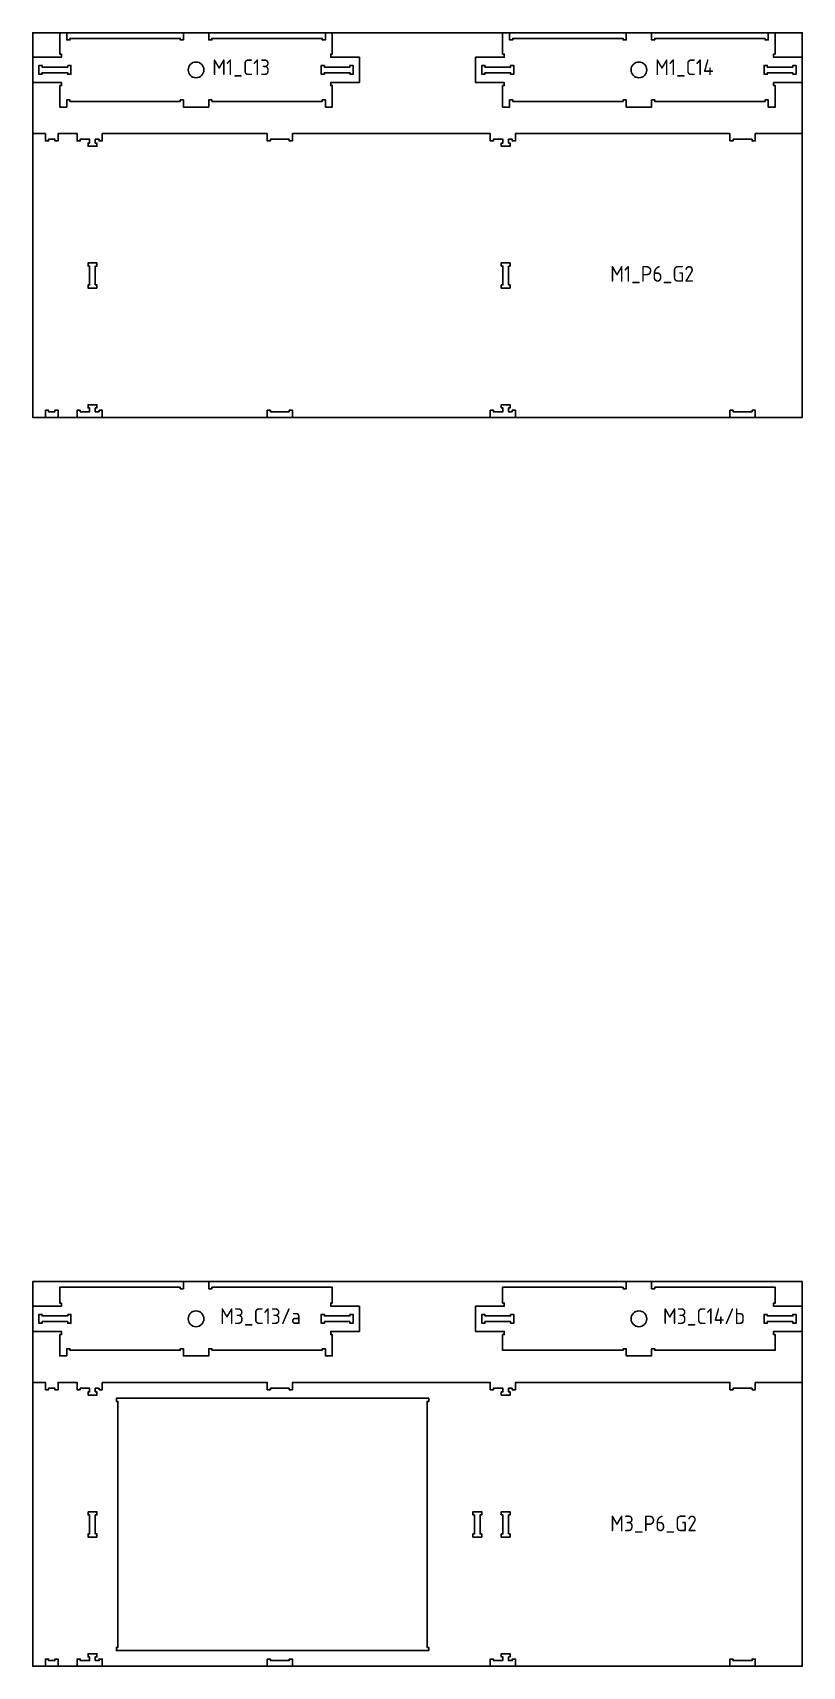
# Model space of a CAD drawing. Header units: millimetres. Extents: x -18174 to 50972, y 6312 to 16778.
# Drawn here: x -2268 to 172, y 6313 to 11493 of the extents above; entities that cross this region are included whole.
import ezdxf

# ---------------------------------------------------------------- set-up
doc = ezdxf.new("R2010")
doc.units = ezdxf.units.MM
doc.header["$MEASUREMENT"] = 0
for name, color, linetype in [('freeswerk_CODES', 50, 'Continuous'), ('freeswerk_ELEMENTEN', 7, 'Continuous'), ('freeswerk_PLATEN', 3, 'Continuous')]:
    doc.layers.add(name, color=color, linetype=linetype)

msp = doc.modelspace()

# ---------------------------------------------------------------- texts
at = {"layer": 'freeswerk_CODES', "char_height": 50, "attachment_point": 1}
for s, insert in [('{\\Fiso|c0;M1_C13}', (-1698.3, 11407.8)), ('{\\Fiso|c0;M1_C14}', (-294.3, 11407.8)), ('{\\Fiso|c0;M1_P6_G2}', (-436.9, 10752.7)), ('{\\Fiso|c0;M3_C13/a}', (-1673.5, 7447.8)), ('{\\Fiso|c0;M3_C14/b}', (-269.5, 7447.8)), ('{\\Fiso|c0;M3_P6_G2}', (-436.9, 6790.7))]:
    msp.add_mtext_dynamic_manual_height_columns(s, width=318.081, gutter_width=1456.3, heights=[0], dxfattribs=dict(at, insert=insert))

# ---------------------------------------------------------------- linework, layer by layer
for centre in [(-1749.7, 11374.5), (-345.7, 11374.5), (-1749.7, 7414.5), (-345.7, 7414.5)]:
    msp.add_circle(centre, 25)
at = {"layer": 'freeswerk_ELEMENTEN'}
for points in [[(-1789.7, 11279.5), (-1799.7, 11279.5), (-1799.7, 11274.5), (-2149.7, 11274.5), (-2149.7, 11279.5), (-2159.7, 11279.5), (-2159.7, 11256.5), (-2181.7, 11256.5), (-2181.7, 11324.5), (-2176.7, 11324.5), (-2176.7, 11334.5), (-2267.7, 11334.5), (-2267.7, 11414.5), (-2176.7, 11414.5), (-2176.7, 11424.5), (-2181.7, 11424.5), (-2181.7, 11492.5), (-2159.7, 11492.5), (-2159.7, 11469.5), (-2149.7, 11469.5), (-2149.7, 11474.5), (-1799.7, 11474.5), (-1799.7, 11469.5), (-1789.7, 11469.5), (-1789.7, 11492.5), (-1709.7, 11492.5), (-1709.7, 11469.5), (-1699.7, 11469.5), (-1699.7, 11474.5), (-1349.7, 11474.5), (-1349.7, 11469.5), (-1339.7, 11469.5), (-1339.7, 11492.5), (-1317.7, 11492.5), (-1317.7, 11424.5), (-1322.7, 11424.5), (-1322.7, 11414.5), (-1231.7, 11414.5), (-1231.7, 11334.5), (-1322.7, 11334.5), (-1322.7, 11324.5), (-1317.7, 11324.5), (-1317.7, 11256.5), (-1339.7, 11256.5), (-1339.7, 11279.5), (-1349.7, 11279.5), (-1349.7, 11274.5), (-1699.7, 11274.5), (-1699.7, 11279.5), (-1709.7, 11279.5), (-1709.7, 11256.5), (-1789.7, 11256.5)], [(86.3, 11424.5), (86.3, 11492.5), (64.3, 11492.5), (64.3, 11469.5), (54.3, 11469.5), (54.3, 11474.5), (-295.7, 11474.5), (-295.7, 11469.5), (-305.7, 11469.5), (-305.7, 11492.5), (-385.7, 11492.5), (-385.7, 11469.5), (-395.7, 11469.5), (-395.7, 11474.5), (-745.7, 11474.5), (-745.7, 11469.5), (-755.7, 11469.5), (-755.7, 11492.5), (-777.7, 11492.5), (-777.7, 11424.5), (-772.7, 11424.5), (-772.7, 11414.5), (-863.7, 11414.5), (-863.7, 11334.5), (-772.7, 11334.5), (-772.7, 11324.5), (-777.7, 11324.5), (-777.7, 11256.5), (-755.7, 11256.5), (-755.7, 11279.5), (-745.7, 11279.5), (-745.7, 11274.5), (-395.7, 11274.5), (-395.7, 11279.5), (-385.7, 11279.5), (-385.7, 11256.5), (-305.7, 11256.5), (-305.7, 11279.5), (-295.7, 11279.5), (-295.7, 11274.5), (54.3, 11274.5), (54.3, 11279.5), (64.3, 11279.5), (64.3, 11256.5), (86.3, 11256.5), (86.3, 11324.5), (81.3, 11324.5), (81.3, 11334.5), (172.3, 11334.5), (172.3, 11414.5), (81.3, 11414.5), (81.3, 11424.5)], [(-2156.7, 11388.5), (-2146.7, 11388.5), (-2146.7, 11360.5), (-2156.7, 11360.5), (-2156.7, 11365.5), (-2237.7, 11365.5), (-2237.7, 11360.5), (-2247.7, 11360.5), (-2247.7, 11388.5), (-2237.7, 11388.5), (-2237.7, 11383.5), (-2156.7, 11383.5)], [(-1261.7, 11360.5), (-1261.7, 11365.5), (-1342.7, 11365.5), (-1342.7, 11360.5), (-1352.7, 11360.5), (-1352.7, 11388.5), (-1342.7, 11388.5), (-1342.7, 11383.5), (-1261.7, 11383.5), (-1261.7, 11388.5), (-1251.7, 11388.5), (-1251.7, 11360.5)], [(-833.7, 11383.5), (-833.7, 11388.5), (-843.7, 11388.5), (-843.7, 11360.5), (-833.7, 11360.5), (-833.7, 11365.5), (-752.7, 11365.5), (-752.7, 11360.5), (-742.7, 11360.5), (-742.7, 11388.5), (-752.7, 11388.5), (-752.7, 11383.5)], [(142.3, 11365.5), (61.3, 11365.5), (61.3, 11360.5), (51.3, 11360.5), (51.3, 11388.5), (61.3, 11388.5), (61.3, 11383.5), (142.3, 11383.5), (142.3, 11388.5), (152.3, 11388.5), (152.3, 11360.5), (142.3, 11360.5)], [(-2057.1, 10290.5), (-2069.1, 10290.5), (-2069.1, 10302.5), (-2064.1, 10302.5), (-2064.1, 10312.5), (-2092.1, 10312.5), (-2092.1, 10302.5), (-2087.1, 10302.5), (-2087.1, 10290.5), (-2117.1, 10290.5), (-2117.1, 10295.5), (-2127.1, 10295.5), (-2127.1, 10272.5), (-2187.1, 10272.5), (-2187.1, 10295.5), (-2197.1, 10295.5), (-2197.1, 10290.5), (-2217.1, 10290.5), (-2217.1, 10295.5), (-2227.1, 10295.5), (-2227.1, 10272.5), (-2267.7, 10272.5), (-2267.7, 11172.5), (-2227.1, 11172.5), (-2227.1, 11149.5), (-2217.1, 11149.5), (-2217.1, 11154.5), (-2197.1, 11154.5), (-2197.1, 11149.5), (-2187.1, 11149.5), (-2187.1, 11172.5), (-2127.1, 11172.5), (-2127.1, 11149.5), (-2117.1, 11149.5), (-2117.1, 11154.5), (-2087.1, 11154.5), (-2087.1, 11142.5), (-2092.1, 11142.5), (-2092.1, 11132.5), (-2064.1, 11132.5), (-2064.1, 11142.5), (-2069.1, 11142.5), (-2069.1, 11154.5), (-2057.1, 11154.5), (-2057.1, 11149.5), (-2047.1, 11149.5), (-2047.1, 11172.5), (-1524.1, 11172.5), (-1524.1, 11149.5), (-1514.1, 11149.5), (-1514.1, 11154.5), (-1454.1, 11154.5), (-1454.1, 11149.5), (-1444.1, 11149.5), (-1444.1, 11172.5), (-817.1, 11172.5), (-817.1, 11149.5), (-807.1, 11149.5), (-807.1, 11154.5), (-777.1, 11154.5), (-777.1, 11142.5), (-782.1, 11142.5), (-782.1, 11132.5), (-754.1, 11132.5), (-754.1, 11142.5), (-759.1, 11142.5), (-759.1, 11154.5), (-747.1, 11154.5), (-747.1, 11149.5), (-737.1, 11149.5), (-737.1, 11172.5), (-57.1, 11172.5), (-57.1, 11149.5), (-47.1, 11149.5), (-47.1, 11154.5), (12.9, 11154.5), (12.9, 11149.5), (22.9, 11149.5), (22.9, 11172.5), (172.3, 11172.5), (172.3, 10272.5), (22.9, 10272.5), (22.9, 10295.5), (12.9, 10295.5), (12.9, 10290.5), (-47.1, 10290.5), (-47.1, 10295.5), (-57.1, 10295.5), (-57.1, 10272.5), (-737.1, 10272.5), (-737.1, 10295.5), (-747.1, 10295.5), (-747.1, 10290.5), (-759.1, 10290.5), (-759.1, 10302.5), (-754.1, 10302.5), (-754.1, 10312.5), (-782.1, 10312.5), (-782.1, 10302.5), (-777.1, 10302.5), (-777.1, 10290.5), (-807.1, 10290.5), (-807.1, 10295.5), (-817.1, 10295.5), (-817.1, 10272.5), (-1444.1, 10272.5), (-1444.1, 10295.5), (-1454.1, 10295.5), (-1454.1, 10290.5), (-1514.1, 10290.5), (-1514.1, 10295.5), (-1524.1, 10295.5), (-1524.1, 10272.5), (-2047.1, 10272.5), (-2047.1, 10295.5), (-2057.1, 10295.5)], [(-2064.1, 10682.5), (-2064.1, 10692.5), (-2069.1, 10692.5), (-2069.1, 10752.5), (-2064.1, 10752.5), (-2064.1, 10762.5), (-2092.1, 10762.5), (-2092.1, 10752.5), (-2087.1, 10752.5), (-2087.1, 10692.5), (-2092.1, 10692.5), (-2092.1, 10682.5)], [(-759.1, 10752.5), (-754.1, 10752.5), (-754.1, 10762.5), (-782.1, 10762.5), (-782.1, 10752.5), (-777.1, 10752.5), (-777.1, 10692.5), (-782.1, 10692.5), (-782.1, 10682.5), (-754.1, 10682.5), (-754.1, 10692.5), (-759.1, 10692.5)], [(-1231.7, 7454.5), (-1322.7, 7454.5), (-1322.7, 7464.5), (-1317.7, 7464.5), (-1317.7, 7514.5), (-1699.7, 7514.5), (-1699.7, 7509.5), (-1709.7, 7509.5), (-1709.7, 7532.5), (-1789.7, 7532.5), (-1789.7, 7509.5), (-1799.7, 7509.5), (-1799.7, 7514.5), (-2181.7, 7514.5), (-2181.7, 7464.5), (-2176.7, 7464.5), (-2176.7, 7454.5), (-2267.7, 7454.5), (-2267.7, 7374.5), (-2176.7, 7374.5), (-2176.7, 7364.5), (-2181.7, 7364.5), (-2181.7, 7296.5), (-2159.7, 7296.5), (-2159.7, 7319.5), (-2149.7, 7319.5), (-2149.7, 7314.5), (-1799.7, 7314.5), (-1799.7, 7319.5), (-1789.7, 7319.5), (-1789.7, 7296.5), (-1709.7, 7296.5), (-1709.7, 7319.5), (-1699.7, 7319.5), (-1699.7, 7314.5), (-1349.7, 7314.5), (-1349.7, 7319.5), (-1339.7, 7319.5), (-1339.7, 7296.5), (-1317.7, 7296.5), (-1317.7, 7364.5), (-1322.7, 7364.5), (-1322.7, 7374.5), (-1231.7, 7374.5)], [(-395.7, 7319.5), (-395.7, 7314.5), (-777.7, 7314.5), (-777.7, 7364.5), (-772.7, 7364.5), (-772.7, 7374.5), (-863.7, 7374.5), (-863.7, 7454.5), (-772.7, 7454.5), (-772.7, 7464.5), (-777.7, 7464.5), (-777.7, 7514.5), (-395.7, 7514.5), (-395.7, 7509.5), (-385.7, 7509.5), (-385.7, 7532.5), (-305.7, 7532.5), (-305.7, 7509.5), (-295.7, 7509.5), (-295.7, 7514.5), (86.3, 7514.5), (86.3, 7464.5), (81.3, 7464.5), (81.3, 7454.5), (172.3, 7454.5), (172.3, 7374.5), (81.3, 7374.5), (81.3, 7364.5), (86.3, 7364.5), (86.3, 7314.5), (-295.7, 7314.5), (-295.7, 7319.5), (-305.7, 7319.5), (-305.7, 7296.5), (-385.7, 7296.5), (-385.7, 7319.5)], [(-2156.7, 7428.5), (-2146.7, 7428.5), (-2146.7, 7400.5), (-2156.7, 7400.5), (-2156.7, 7405.5), (-2237.7, 7405.5), (-2237.7, 7400.5), (-2247.7, 7400.5), (-2247.7, 7428.5), (-2237.7, 7428.5), (-2237.7, 7423.5), (-2156.7, 7423.5)], [(-1261.7, 7405.5), (-1342.7, 7405.5), (-1342.7, 7400.5), (-1352.7, 7400.5), (-1352.7, 7428.5), (-1342.7, 7428.5), (-1342.7, 7423.5), (-1261.7, 7423.5), (-1261.7, 7428.5), (-1251.7, 7428.5), (-1251.7, 7400.5), (-1261.7, 7400.5)], [(-833.7, 7405.5), (-752.7, 7405.5), (-752.7, 7400.5), (-742.7, 7400.5), (-742.7, 7428.5), (-752.7, 7428.5), (-752.7, 7423.5), (-833.7, 7423.5), (-833.7, 7428.5), (-843.7, 7428.5), (-843.7, 7400.5), (-833.7, 7400.5)], [(61.3, 7428.5), (51.3, 7428.5), (51.3, 7400.5), (61.3, 7400.5), (61.3, 7405.5), (142.3, 7405.5), (142.3, 7400.5), (152.3, 7400.5), (152.3, 7428.5), (142.3, 7428.5), (142.3, 7423.5), (61.3, 7423.5)], [(-777.1, 6330.5), (-807.1, 6330.5), (-807.1, 6335.5), (-817.1, 6335.5), (-817.1, 6312.5), (-1444.1, 6312.5), (-1444.1, 6335.5), (-1454.1, 6335.5), (-1454.1, 6330.5), (-1514.1, 6330.5), (-1514.1, 6335.5), (-1524.1, 6335.5), (-1524.1, 6312.5), (-2047.1, 6312.5), (-2047.1, 6335.5), (-2057.1, 6335.5), (-2057.1, 6330.5), (-2069.1, 6330.5), (-2069.1, 6342.5), (-2064.1, 6342.5), (-2064.1, 6352.5), (-2092.1, 6352.5), (-2092.1, 6342.5), (-2087.1, 6342.5), (-2087.1, 6330.5), (-2117.1, 6330.5), (-2117.1, 6335.5), (-2127.1, 6335.5), (-2127.1, 6312.5), (-2187.1, 6312.5), (-2187.1, 6335.5), (-2197.1, 6335.5), (-2197.1, 6330.5), (-2217.1, 6330.5), (-2217.1, 6335.5), (-2227.1, 6335.5), (-2227.1, 6312.5), (-2267.7, 6312.5), (-2267.7, 7212.5), (-2227.1, 7212.5), (-2227.1, 7189.5), (-2217.1, 7189.5), (-2217.1, 7194.5), (-2197.1, 7194.5), (-2197.1, 7189.5), (-2187.1, 7189.5), (-2187.1, 7212.5), (-2127.1, 7212.5), (-2127.1, 7189.5), (-2117.1, 7189.5), (-2117.1, 7194.5), (-2087.1, 7194.5), (-2087.1, 7182.5), (-2092.1, 7182.5), (-2092.1, 7172.5), (-2064.1, 7172.5), (-2064.1, 7182.5), (-2069.1, 7182.5), (-2069.1, 7194.5), (-2057.1, 7194.5), (-2057.1, 7189.5), (-2047.1, 7189.5), (-2047.1, 7212.5), (-1524.1, 7212.5), (-1524.1, 7189.5), (-1514.1, 7189.5), (-1514.1, 7194.5), (-1454.1, 7194.5), (-1454.1, 7189.5), (-1444.1, 7189.5), (-1444.1, 7212.5), (-817.1, 7212.5), (-817.1, 7189.5), (-807.1, 7189.5), (-807.1, 7194.5), (-777.1, 7194.5), (-777.1, 7182.5), (-782.1, 7182.5), (-782.1, 7172.5), (-754.1, 7172.5), (-754.1, 7182.5), (-759.1, 7182.5), (-759.1, 7194.5), (-747.1, 7194.5), (-747.1, 7189.5), (-737.1, 7189.5), (-737.1, 7212.5), (-57.1, 7212.5), (-57.1, 7189.5), (-47.1, 7189.5), (-47.1, 7194.5), (12.9, 7194.5), (12.9, 7189.5), (22.9, 7189.5), (22.9, 7212.5), (172.3, 7212.5), (172.3, 6312.5), (22.9, 6312.5), (22.9, 6335.5), (12.9, 6335.5), (12.9, 6330.5), (-47.1, 6330.5), (-47.1, 6335.5), (-57.1, 6335.5), (-57.1, 6312.5), (-737.1, 6312.5), (-737.1, 6335.5), (-747.1, 6335.5), (-747.1, 6330.5), (-759.1, 6330.5), (-759.1, 6342.5), (-754.1, 6342.5), (-754.1, 6352.5), (-782.1, 6352.5), (-782.1, 6342.5), (-777.1, 6342.5)], [(-1012.2, 6362.5), (-1012.2, 6372.5), (-1017.2, 6372.5), (-1017.2, 7152.5), (-1012.2, 7152.5), (-1012.2, 7162.5), (-2002.2, 7162.5), (-2002.2, 7152.5), (-1997.2, 7152.5), (-1997.2, 6372.5), (-2002.2, 6372.5), (-2002.2, 6362.5)], [(-2092.1, 6802.5), (-2064.2, 6802.5), (-2064.2, 6792.5), (-2069.2, 6792.5), (-2069.2, 6732.5), (-2064.2, 6732.5), (-2064.2, 6722.5), (-2092.1, 6722.5), (-2092.1, 6732.5), (-2087.1, 6732.5), (-2087.1, 6792.5), (-2092.1, 6792.5)], [(-867.2, 6792.5), (-872.2, 6792.5), (-872.2, 6802.5), (-844.2, 6802.5), (-844.2, 6792.5), (-849.2, 6792.5), (-849.2, 6732.5), (-844.2, 6732.5), (-844.2, 6722.5), (-872.2, 6722.5), (-872.2, 6732.5), (-867.2, 6732.5)], [(-759.1, 6732.5), (-754.1, 6732.5), (-754.1, 6722.5), (-782.1, 6722.5), (-782.1, 6732.5), (-777.1, 6732.5), (-777.1, 6792.5), (-782.1, 6792.5), (-782.1, 6802.5), (-754.1, 6802.5), (-754.1, 6792.5), (-759.1, 6792.5)]]:
    msp.add_lwpolyline(points, close=True, dxfattribs=at)
at = {"layer": 'freeswerk_PLATEN'}
for points in [[(-2267.7, 10272.5), (172.3, 10272.5), (172.3, 11492.5), (-2267.7, 11492.5)], [(-2267.7, 6312.5), (172.3, 6312.5), (172.3, 7532.5), (-2267.7, 7532.5)]]:
    msp.add_lwpolyline(points, close=True, dxfattribs=at)

msp.set_redraw_order([(e.dxf.handle, doc.entitydb.next_handle()) for e in msp.query("TEXT MTEXT ATTDEF DIMENSION ARC_DIMENSION")])  # texts and dimensions are drawn at this point

doc.saveas('drawing.dxf')
